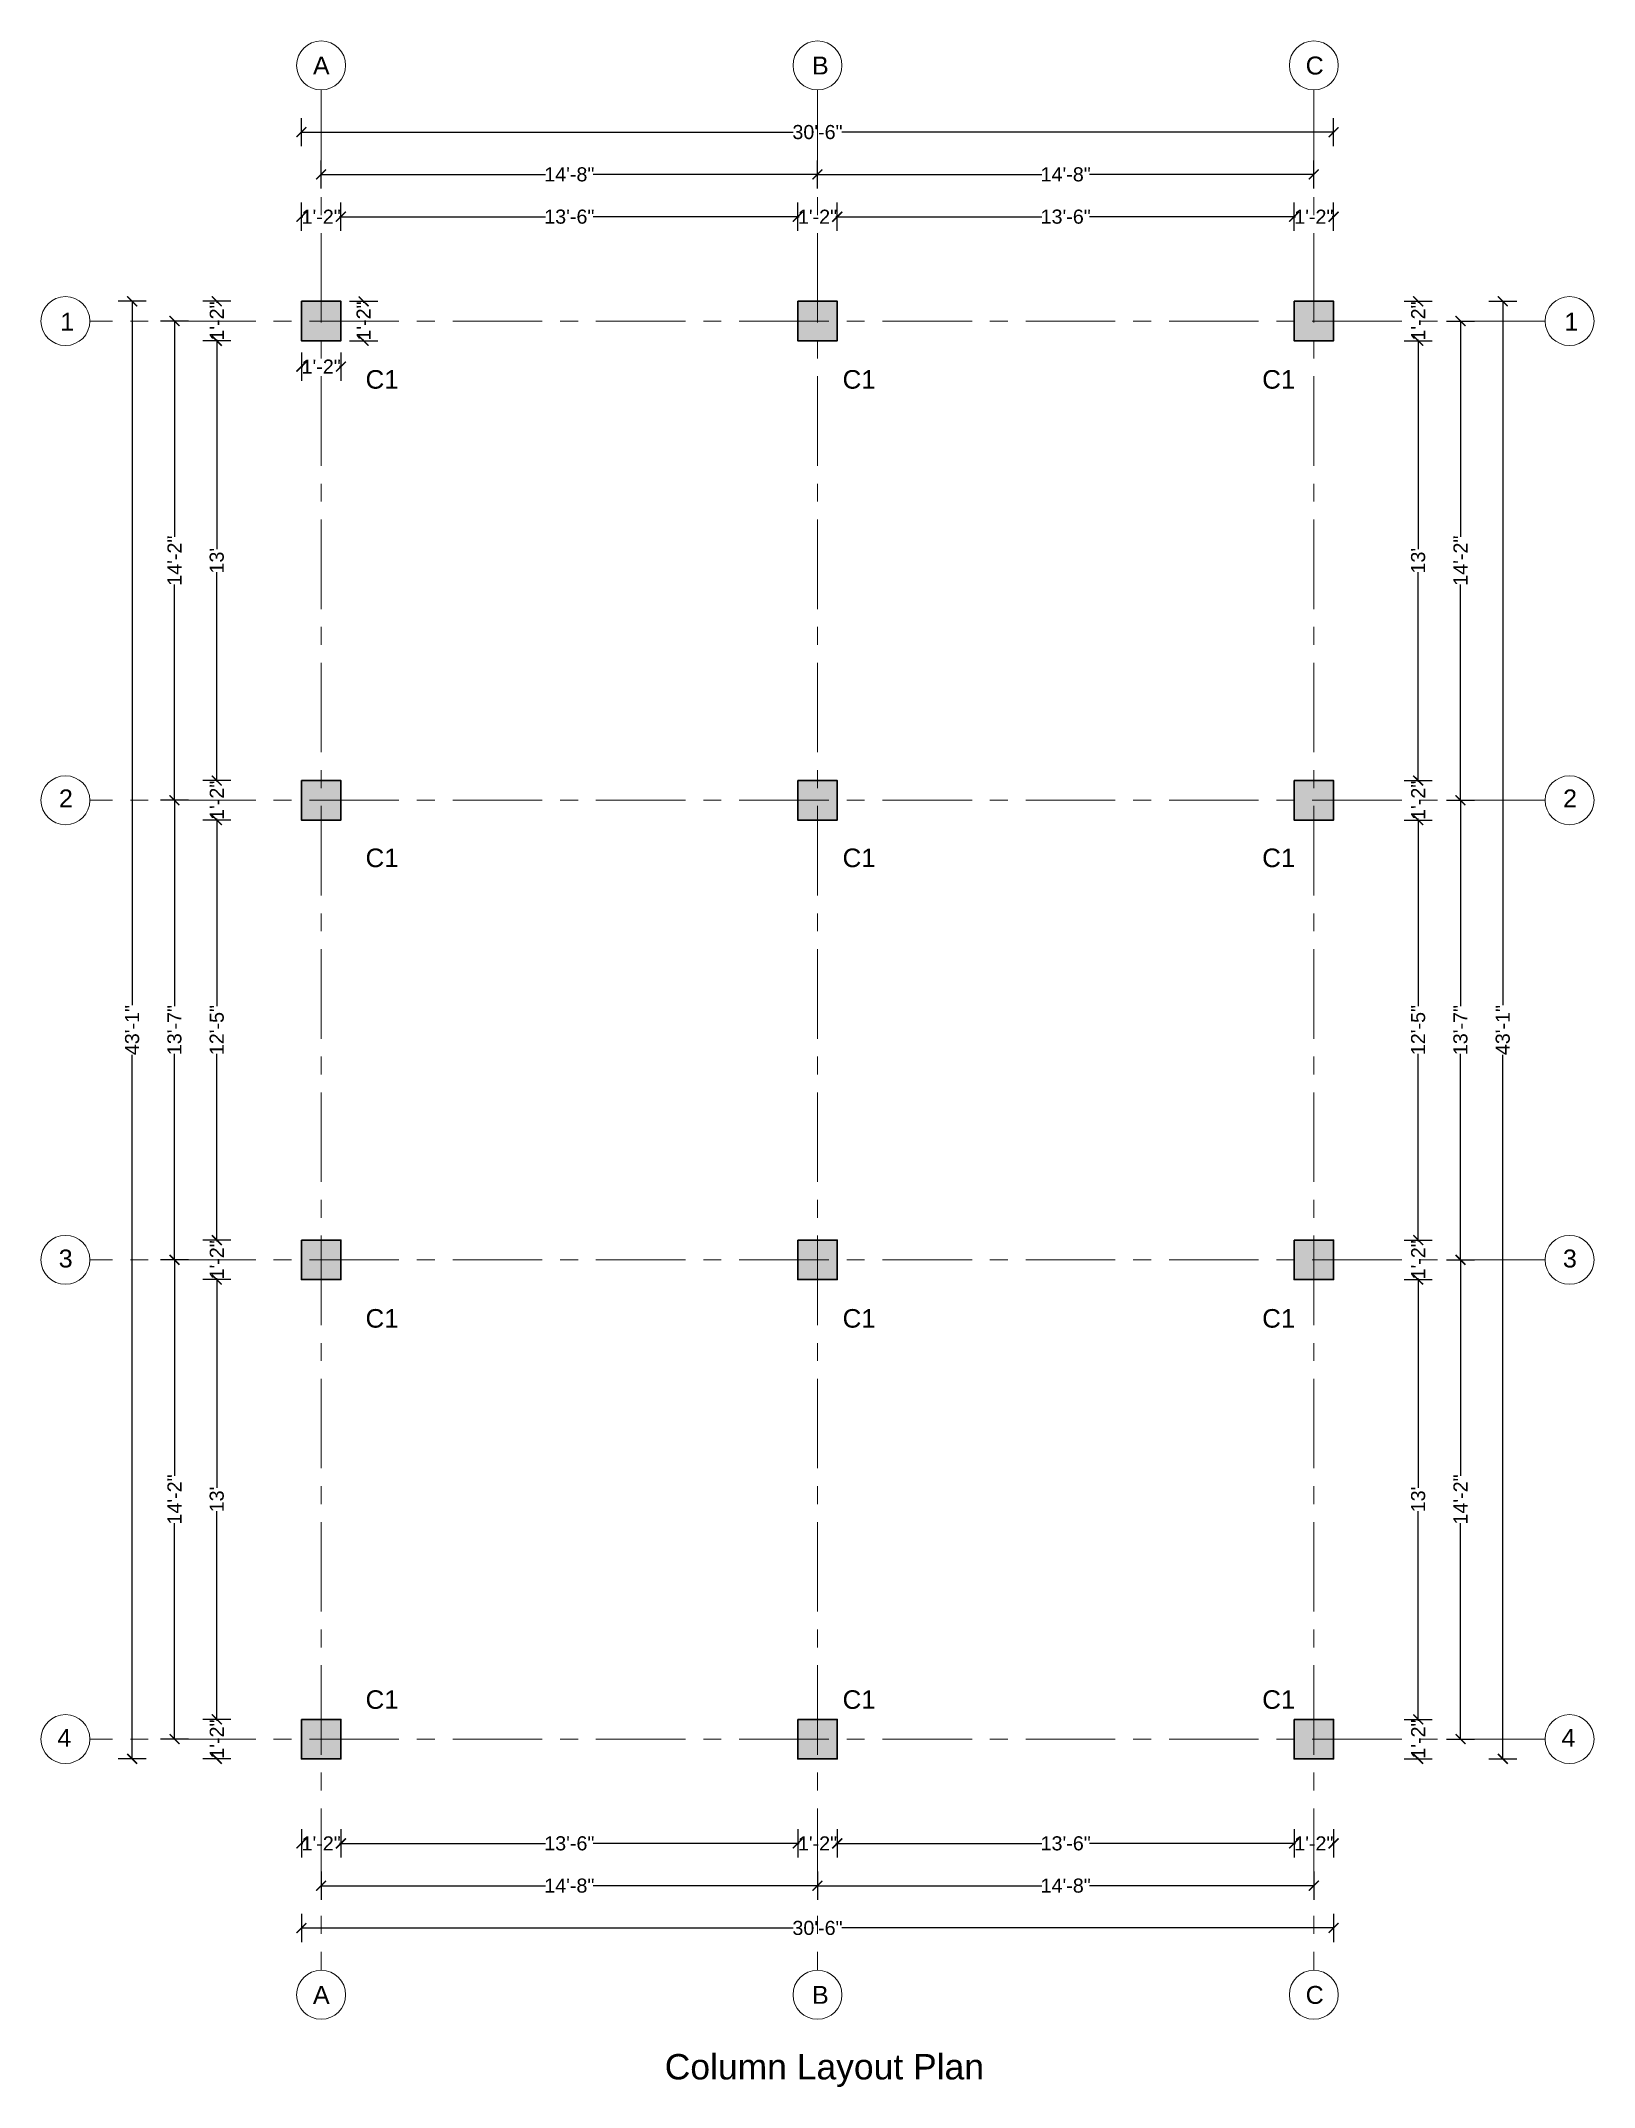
# Model space of a CAD drawing. Header units: inches. Extents: x 2970 to 17976, y 9207 to 14243.
# Drawn here: x 3723 to 4274, y 13517 to 14243 of the extents above; entities that cross this region are included whole.
import ezdxf

# ---------------------------------------------------------------- set-up
doc = ezdxf.new("R2010")
doc.units = ezdxf.units.IN
doc.header["$PDMODE"] = 34
doc.linetypes.add('CENTER', pattern=[50.8, 31.75, -6.35, 6.35, -6.35])
for name, color, linetype, lineweight in [('center line', 222, 'CENTER', 5), ('DIMENSION', 134, 'Continuous', 15), ('pillar', 40, 'Continuous', 30), ('stairs', 4, 'Continuous', 13), ('TEXT', 30, 'Continuous', 13)]:
    doc.layers.add(name, color=color, linetype=linetype, lineweight=lineweight)
doc.styles.get("Standard").update_dxf_attribs({"font": 'arial.ttf'})
doc.dimstyles.get("Standard").update_dxf_attribs({"dimtxt": 5, "dimasz": 3.5, "dimexe": 5, "dimexo": 3, "dimgap": 0.09, "dimtad": 0, "dimdec": 0, "dimzin": 0, "dimdsep": 46, "dimlunit": 4, "dimtxsty": 'Standard', "dimblk": 'ARCHTICK', "dimcen": 0.09, "dimadec": 0, "dimazin": 0, "dimtfac": 1, "dimtdec": 0, "dimtofl": 0, "dimtmove": 0, "dimatfit": 3, "dimfxl": 5, "dimfxlon": 1, "dimtolj": 1, "dimtzin": 0, "dimarcsym": 0})

msp = doc.modelspace()

# ---------------------------------------------------------------- texts
at = {"layer": 'TEXT', "attachment_point": 1}
for s, width, gutter_width, heights, insert, char_height in [('A', 8.081, 6.61, [4.76], (3819.73, 14237.51), 6.35), ('B', 8.081, 6.61, [4.76], (3996.7, 14237.52), 6.35), ('C', 8.081, 6.61, [4.76], (4171.73, 14237.51), 6.35), ('1', 8.081, 6.61, [4.76], (3730.11, 14146.63), 6.35), ('1', 8.081, 6.61, [4.76], (4263.47, 14146.63), 6.35), ('C1', 13.4722, 32.9, [0], (3838.37, 14126.3), 6.581), ('C1', 13.4722, 32.9, [0], (4007.52, 14126.3), 6.581), ('C1', 13.4722, 32.9, [0], (4156.31, 14126.3), 6.581), ('2', 8.081, 6.61, [4.76], (3729.66, 13977.55), 6.35), ('2', 8.081, 6.61, [4.76], (4263.02, 13977.55), 6.35), ('C1', 13.4722, 32.9, [0], (3838.37, 13956.59), 6.581), ('C1', 13.4722, 32.9, [0], (4007.52, 13956.59), 6.581), ('C1', 13.4722, 32.9, [0], (4156.31, 13956.59), 6.581), ('3', 8.081, 6.61, [4.76], (3729.59, 13814.35), 6.35), ('3', 8.081, 6.61, [4.76], (4262.95, 13814.35), 6.35), ('C1', 13.4722, 32.9, [0], (3838.37, 13793.24), 6.581), ('C1', 13.4722, 32.9, [0], (4007.52, 13793.24), 6.581), ('C1', 13.4722, 32.9, [0], (4156.31, 13793.24), 6.581), ('C1', 13.4722, 32.9, [0], (3838.37, 13658.03), 6.581), ('C1', 13.4722, 32.9, [0], (4007.52, 13658.03), 6.581), ('C1', 13.4722, 32.9, [0], (4156.31, 13658.03), 6.581), ('4', 8.081, 6.61, [4.76], (3729.09, 13644.34), 6.35), ('4', 8.081, 6.61, [4.76], (4262.45, 13644.34), 6.35), ('A', 8.081, 6.61, [4.76], (3819.73, 13553.15), 6.35), ('B', 8.081, 6.61, [4.76], (3996.7, 13553.16), 6.35), ('C', 8.081, 6.61, [4.76], (4171.73, 13553.15), 6.35), ('Column Layout Plan', 140.8605, 12.5, [0], (3944.46, 13529), 9)]:
    msp.add_mtext_dynamic_manual_height_columns(s, width=width, gutter_width=gutter_width, heights=heights, dxfattribs=dict(at, insert=insert, char_height=char_height))

# ---------------------------------------------------------------- blocks, each defined once
blk = doc.blocks.new('pillar')
h = blk.add_hatch(color=256)
h.dxf.hatch_style = 1
h.paths.add_polyline_path([(2623.04, 2262.43), (2637.04, 2262.43), (2637.04, 2276.43), (2623.04, 2276.43)])
blk.add_lwpolyline([(2623.04, 2276.43), (2637.04, 2276.43), (2637.04, 2262.43), (2623.04, 2262.43)], close=True)
blk = doc.blocks.new('_ArchTick')
at = {"color": 0, "linetype": 'ByBlock', "const_width": 0.15}
blk.add_lwpolyline([(-0.5, -0.5), (0.5, 0.5)], dxfattribs=at)
blk = doc.blocks.new('*D334')
at = {"layer": 'Defpoints', "color": 0, "transparency": 16777216}
for p in [(3829.63, 14180.71), (3815.63, 14150.71), (3829.63, 14150.71)]:
    blk.add_point(p, dxfattribs=at)
at = {"layer": 'DIMENSION', "color": 0, "lineweight": -2, "transparency": 16777216}
for p, q in [((3815.63, 14175.71), (3815.63, 14185.71)), ((3829.63, 14175.71), (3829.63, 14185.71)), ((3815.63, 14180.71), (3816.13, 14180.71)), ((3829.63, 14180.71), (3829.13, 14180.71))]:
    blk.add_line(p, q, dxfattribs=at)
at = {"layer": 'DIMENSION', "color": 0, "lineweight": -2, "transparency": 16777216, "xscale": 3.5, "yscale": 3.5, "zscale": 3.5, "rotation": 180}
blk.add_blockref('_ArchTick', (3815.63, 14180.71), dxfattribs=at)
at = {"layer": 'DIMENSION', "color": 0, "lineweight": -2, "transparency": 16777216, "xscale": 3.5, "yscale": 3.5, "zscale": 3.5}
blk.add_blockref('_ArchTick', (3829.63, 14180.71), dxfattribs=at)
at = {"layer": 'DIMENSION', "color": 0, "transparency": 16777216, "insert": (3822.63, 14180.71), "char_height": 5, "attachment_point": 5}
blk.add_mtext('\\A1;1\'-2"', dxfattribs=at)
blk = doc.blocks.new('*D335')
at = {"layer": 'Defpoints', "color": 0, "transparency": 16777216}
for p in [(3991.63, 14180.71), (3829.63, 14150.71), (3991.63, 14150.71)]:
    blk.add_point(p, dxfattribs=at)
at = {"layer": 'DIMENSION', "color": 0, "lineweight": -2, "transparency": 16777216}
for p, q in [((3829.63, 14175.71), (3829.63, 14185.71)), ((3991.63, 14175.71), (3991.63, 14185.71)), ((3829.63, 14180.71), (3902.19, 14180.71)), ((3991.63, 14180.71), (3919.08, 14180.71))]:
    blk.add_line(p, q, dxfattribs=at)
at = {"layer": 'DIMENSION', "color": 0, "lineweight": -2, "transparency": 16777216, "xscale": 3.5, "yscale": 3.5, "zscale": 3.5, "rotation": 180}
blk.add_blockref('_ArchTick', (3829.63, 14180.71), dxfattribs=at)
at = {"layer": 'DIMENSION', "color": 0, "lineweight": -2, "transparency": 16777216, "xscale": 3.5, "yscale": 3.5, "zscale": 3.5}
blk.add_blockref('_ArchTick', (3991.63, 14180.71), dxfattribs=at)
at = {"layer": 'DIMENSION', "color": 0, "transparency": 16777216, "insert": (3910.63, 14180.71), "char_height": 5, "attachment_point": 5}
blk.add_mtext('\\A1;13\'-6"', dxfattribs=at)
blk = doc.blocks.new('*D336')
at = {"layer": 'Defpoints', "color": 0, "transparency": 16777216}
for p in [(4005.63, 14180.71), (3991.63, 14150.71), (4005.63, 14150.71)]:
    blk.add_point(p, dxfattribs=at)
at = {"layer": 'DIMENSION', "color": 0, "lineweight": -2, "transparency": 16777216}
for p, q in [((3991.63, 14175.71), (3991.63, 14185.71)), ((4005.63, 14175.71), (4005.63, 14185.71)), ((3991.63, 14180.71), (3992.13, 14180.71)), ((4005.63, 14180.71), (4005.13, 14180.71))]:
    blk.add_line(p, q, dxfattribs=at)
at = {"layer": 'DIMENSION', "color": 0, "lineweight": -2, "transparency": 16777216, "xscale": 3.5, "yscale": 3.5, "zscale": 3.5, "rotation": 180}
blk.add_blockref('_ArchTick', (3991.63, 14180.71), dxfattribs=at)
at = {"layer": 'DIMENSION', "color": 0, "lineweight": -2, "transparency": 16777216, "xscale": 3.5, "yscale": 3.5, "zscale": 3.5}
blk.add_blockref('_ArchTick', (4005.63, 14180.71), dxfattribs=at)
at = {"layer": 'DIMENSION', "color": 0, "transparency": 16777216, "insert": (3998.63, 14180.71), "char_height": 5, "attachment_point": 5}
blk.add_mtext('\\A1;1\'-2"', dxfattribs=at)
blk = doc.blocks.new('*D337')
at = {"layer": 'Defpoints', "color": 0, "transparency": 16777216}
for p in [(4167.63, 14180.71), (4005.63, 14150.71), (4167.63, 14150.71)]:
    blk.add_point(p, dxfattribs=at)
at = {"layer": 'DIMENSION', "color": 0, "lineweight": -2, "transparency": 16777216}
for p, q in [((4005.63, 14175.71), (4005.63, 14185.71)), ((4167.63, 14175.71), (4167.63, 14185.71)), ((4005.63, 14180.71), (4078.19, 14180.71)), ((4167.63, 14180.71), (4095.08, 14180.71))]:
    blk.add_line(p, q, dxfattribs=at)
at = {"layer": 'DIMENSION', "color": 0, "lineweight": -2, "transparency": 16777216, "xscale": 3.5, "yscale": 3.5, "zscale": 3.5, "rotation": 180}
blk.add_blockref('_ArchTick', (4005.63, 14180.71), dxfattribs=at)
at = {"layer": 'DIMENSION', "color": 0, "lineweight": -2, "transparency": 16777216, "xscale": 3.5, "yscale": 3.5, "zscale": 3.5}
blk.add_blockref('_ArchTick', (4167.63, 14180.71), dxfattribs=at)
at = {"layer": 'DIMENSION', "color": 0, "transparency": 16777216, "insert": (4086.63, 14180.71), "char_height": 5, "attachment_point": 5}
blk.add_mtext('\\A1;13\'-6"', dxfattribs=at)
blk = doc.blocks.new('*D338')
at = {"layer": 'Defpoints', "color": 0, "transparency": 16777216}
for p in [(4181.63, 14180.71), (4167.63, 14150.71), (4181.63, 14150.71)]:
    blk.add_point(p, dxfattribs=at)
at = {"layer": 'DIMENSION', "color": 0, "lineweight": -2, "transparency": 16777216}
for p, q in [((4167.63, 14175.71), (4167.63, 14185.71)), ((4181.63, 14175.71), (4181.63, 14185.71)), ((4167.63, 14180.71), (4168.13, 14180.71)), ((4181.63, 14180.71), (4181.13, 14180.71))]:
    blk.add_line(p, q, dxfattribs=at)
at = {"layer": 'DIMENSION', "color": 0, "lineweight": -2, "transparency": 16777216, "xscale": 3.5, "yscale": 3.5, "zscale": 3.5, "rotation": 180}
blk.add_blockref('_ArchTick', (4167.63, 14180.71), dxfattribs=at)
at = {"layer": 'DIMENSION', "color": 0, "lineweight": -2, "transparency": 16777216, "xscale": 3.5, "yscale": 3.5, "zscale": 3.5}
blk.add_blockref('_ArchTick', (4181.63, 14180.71), dxfattribs=at)
at = {"layer": 'DIMENSION', "color": 0, "transparency": 16777216, "insert": (4174.63, 14180.71), "char_height": 5, "attachment_point": 5}
blk.add_mtext('\\A1;1\'-2"', dxfattribs=at)
blk = doc.blocks.new('*D339')
at = {"layer": 'Defpoints', "color": 0, "transparency": 16777216}
for p in [(3998.63, 14195.71), (3822.63, 14150.71), (3998.63, 14150.71)]:
    blk.add_point(p, dxfattribs=at)
at = {"layer": 'DIMENSION', "color": 0, "lineweight": -2, "transparency": 16777216}
for p, q in [((3822.63, 14190.71), (3822.63, 14200.71)), ((3998.63, 14190.71), (3998.63, 14200.71)), ((3822.63, 14195.71), (3902.19, 14195.71)), ((3998.63, 14195.71), (3919.08, 14195.71))]:
    blk.add_line(p, q, dxfattribs=at)
at = {"layer": 'DIMENSION', "color": 0, "lineweight": -2, "transparency": 16777216, "xscale": 3.5, "yscale": 3.5, "zscale": 3.5, "rotation": 180}
blk.add_blockref('_ArchTick', (3822.63, 14195.71), dxfattribs=at)
at = {"layer": 'DIMENSION', "color": 0, "lineweight": -2, "transparency": 16777216, "xscale": 3.5, "yscale": 3.5, "zscale": 3.5}
blk.add_blockref('_ArchTick', (3998.63, 14195.71), dxfattribs=at)
at = {"layer": 'DIMENSION', "color": 0, "transparency": 16777216, "insert": (3910.63, 14195.71), "char_height": 5, "attachment_point": 5}
blk.add_mtext('\\A1;14\'-8"', dxfattribs=at)
blk = doc.blocks.new('*D340')
at = {"layer": 'Defpoints', "color": 0, "transparency": 16777216}
for p in [(4174.63, 14195.71), (3998.63, 14150.71), (4174.63, 14150.71)]:
    blk.add_point(p, dxfattribs=at)
at = {"layer": 'DIMENSION', "color": 0, "lineweight": -2, "transparency": 16777216}
for p, q in [((3998.63, 14190.71), (3998.63, 14200.71)), ((4174.63, 14190.71), (4174.63, 14200.71)), ((3998.63, 14195.71), (4078.19, 14195.71)), ((4174.63, 14195.71), (4095.08, 14195.71))]:
    blk.add_line(p, q, dxfattribs=at)
at = {"layer": 'DIMENSION', "color": 0, "lineweight": -2, "transparency": 16777216, "xscale": 3.5, "yscale": 3.5, "zscale": 3.5, "rotation": 180}
blk.add_blockref('_ArchTick', (3998.63, 14195.71), dxfattribs=at)
at = {"layer": 'DIMENSION', "color": 0, "lineweight": -2, "transparency": 16777216, "xscale": 3.5, "yscale": 3.5, "zscale": 3.5}
blk.add_blockref('_ArchTick', (4174.63, 14195.71), dxfattribs=at)
at = {"layer": 'DIMENSION', "color": 0, "transparency": 16777216, "insert": (4086.63, 14195.71), "char_height": 5, "attachment_point": 5}
blk.add_mtext('\\A1;14\'-8"', dxfattribs=at)
blk = doc.blocks.new('*D341')
at = {"layer": 'Defpoints', "color": 0, "transparency": 16777216}
for p in [(4181.63, 14210.71), (3815.63, 14150.71), (4181.63, 14150.71)]:
    blk.add_point(p, dxfattribs=at)
at = {"layer": 'DIMENSION', "color": 0, "lineweight": -2, "transparency": 16777216}
for p, q in [((3815.63, 14205.71), (3815.63, 14215.71)), ((4181.63, 14205.71), (4181.63, 14215.71)), ((3815.63, 14210.71), (3989.96, 14210.71)), ((4181.63, 14210.71), (4007.31, 14210.71))]:
    blk.add_line(p, q, dxfattribs=at)
at = {"layer": 'DIMENSION', "color": 0, "lineweight": -2, "transparency": 16777216, "xscale": 3.5, "yscale": 3.5, "zscale": 3.5, "rotation": 180}
blk.add_blockref('_ArchTick', (3815.63, 14210.71), dxfattribs=at)
at = {"layer": 'DIMENSION', "color": 0, "lineweight": -2, "transparency": 16777216, "xscale": 3.5, "yscale": 3.5, "zscale": 3.5}
blk.add_blockref('_ArchTick', (4181.63, 14210.71), dxfattribs=at)
at = {"layer": 'DIMENSION', "color": 0, "transparency": 16777216, "insert": (3998.63, 14210.71), "char_height": 5, "attachment_point": 5}
blk.add_mtext('\\A1;30\'-6"', dxfattribs=at)
blk = doc.blocks.new('*D342')
at = {"layer": 'Defpoints', "color": 0, "transparency": 16777216}
for p in [(3815.63, 13633.71), (3829.63, 13633.71), (3829.63, 13603.71)]:
    blk.add_point(p, dxfattribs=at)
at = {"layer": 'DIMENSION', "color": 0, "lineweight": -2, "transparency": 16777216}
for p, q in [((3815.63, 13608.71), (3815.63, 13598.71)), ((3829.63, 13608.71), (3829.63, 13598.71)), ((3815.63, 13603.71), (3816.13, 13603.71)), ((3829.63, 13603.71), (3829.13, 13603.71))]:
    blk.add_line(p, q, dxfattribs=at)
at = {"layer": 'DIMENSION', "color": 0, "lineweight": -2, "transparency": 16777216, "xscale": 3.5, "yscale": 3.5, "zscale": 3.5, "rotation": 180}
blk.add_blockref('_ArchTick', (3815.63, 13603.71), dxfattribs=at)
at = {"layer": 'DIMENSION', "color": 0, "lineweight": -2, "transparency": 16777216, "xscale": 3.5, "yscale": 3.5, "zscale": 3.5}
blk.add_blockref('_ArchTick', (3829.63, 13603.71), dxfattribs=at)
at = {"layer": 'DIMENSION', "color": 0, "transparency": 16777216, "insert": (3822.63, 13603.71), "char_height": 5, "attachment_point": 5}
blk.add_mtext('\\A1;1\'-2"', dxfattribs=at)
blk = doc.blocks.new('*D343')
at = {"layer": 'Defpoints', "color": 0, "transparency": 16777216}
for p in [(3829.63, 13633.71), (3991.63, 13633.71), (3991.63, 13603.71)]:
    blk.add_point(p, dxfattribs=at)
at = {"layer": 'DIMENSION', "color": 0, "lineweight": -2, "transparency": 16777216}
for p, q in [((3829.63, 13608.71), (3829.63, 13598.71)), ((3991.63, 13608.71), (3991.63, 13598.71)), ((3829.63, 13603.71), (3902.19, 13603.71)), ((3991.63, 13603.71), (3919.08, 13603.71))]:
    blk.add_line(p, q, dxfattribs=at)
at = {"layer": 'DIMENSION', "color": 0, "lineweight": -2, "transparency": 16777216, "xscale": 3.5, "yscale": 3.5, "zscale": 3.5, "rotation": 180}
blk.add_blockref('_ArchTick', (3829.63, 13603.71), dxfattribs=at)
at = {"layer": 'DIMENSION', "color": 0, "lineweight": -2, "transparency": 16777216, "xscale": 3.5, "yscale": 3.5, "zscale": 3.5}
blk.add_blockref('_ArchTick', (3991.63, 13603.71), dxfattribs=at)
at = {"layer": 'DIMENSION', "color": 0, "transparency": 16777216, "insert": (3910.63, 13603.71), "char_height": 5, "attachment_point": 5}
blk.add_mtext('\\A1;13\'-6"', dxfattribs=at)
blk = doc.blocks.new('*D344')
at = {"layer": 'Defpoints', "color": 0, "transparency": 16777216}
for p in [(3991.63, 13633.71), (4005.63, 13633.71), (4005.63, 13603.71)]:
    blk.add_point(p, dxfattribs=at)
at = {"layer": 'DIMENSION', "color": 0, "lineweight": -2, "transparency": 16777216}
for p, q in [((3991.63, 13608.71), (3991.63, 13598.71)), ((4005.63, 13608.71), (4005.63, 13598.71)), ((3991.63, 13603.71), (3992.13, 13603.71)), ((4005.63, 13603.71), (4005.13, 13603.71))]:
    blk.add_line(p, q, dxfattribs=at)
at = {"layer": 'DIMENSION', "color": 0, "lineweight": -2, "transparency": 16777216, "xscale": 3.5, "yscale": 3.5, "zscale": 3.5, "rotation": 180}
blk.add_blockref('_ArchTick', (3991.63, 13603.71), dxfattribs=at)
at = {"layer": 'DIMENSION', "color": 0, "lineweight": -2, "transparency": 16777216, "xscale": 3.5, "yscale": 3.5, "zscale": 3.5}
blk.add_blockref('_ArchTick', (4005.63, 13603.71), dxfattribs=at)
at = {"layer": 'DIMENSION', "color": 0, "transparency": 16777216, "insert": (3998.63, 13603.71), "char_height": 5, "attachment_point": 5}
blk.add_mtext('\\A1;1\'-2"', dxfattribs=at)
blk = doc.blocks.new('*D345')
at = {"layer": 'Defpoints', "color": 0, "transparency": 16777216}
for p in [(4005.63, 13633.71), (4167.63, 13633.71), (4167.63, 13603.71)]:
    blk.add_point(p, dxfattribs=at)
at = {"layer": 'DIMENSION', "color": 0, "lineweight": -2, "transparency": 16777216}
for p, q in [((4005.63, 13608.71), (4005.63, 13598.71)), ((4167.63, 13608.71), (4167.63, 13598.71)), ((4005.63, 13603.71), (4078.19, 13603.71)), ((4167.63, 13603.71), (4095.08, 13603.71))]:
    blk.add_line(p, q, dxfattribs=at)
at = {"layer": 'DIMENSION', "color": 0, "lineweight": -2, "transparency": 16777216, "xscale": 3.5, "yscale": 3.5, "zscale": 3.5, "rotation": 180}
blk.add_blockref('_ArchTick', (4005.63, 13603.71), dxfattribs=at)
at = {"layer": 'DIMENSION', "color": 0, "lineweight": -2, "transparency": 16777216, "xscale": 3.5, "yscale": 3.5, "zscale": 3.5}
blk.add_blockref('_ArchTick', (4167.63, 13603.71), dxfattribs=at)
at = {"layer": 'DIMENSION', "color": 0, "transparency": 16777216, "insert": (4086.63, 13603.71), "char_height": 5, "attachment_point": 5}
blk.add_mtext('\\A1;13\'-6"', dxfattribs=at)
blk = doc.blocks.new('*D346')
at = {"layer": 'Defpoints', "color": 0, "transparency": 16777216}
for p in [(4167.63, 13633.71), (4181.63, 13633.71), (4181.63, 13603.71)]:
    blk.add_point(p, dxfattribs=at)
at = {"layer": 'DIMENSION', "color": 0, "lineweight": -2, "transparency": 16777216}
for p, q in [((4167.63, 13608.71), (4167.63, 13598.71)), ((4181.63, 13608.71), (4181.63, 13598.71)), ((4167.63, 13603.71), (4168.13, 13603.71)), ((4181.63, 13603.71), (4181.13, 13603.71))]:
    blk.add_line(p, q, dxfattribs=at)
at = {"layer": 'DIMENSION', "color": 0, "lineweight": -2, "transparency": 16777216, "xscale": 3.5, "yscale": 3.5, "zscale": 3.5, "rotation": 180}
blk.add_blockref('_ArchTick', (4167.63, 13603.71), dxfattribs=at)
at = {"layer": 'DIMENSION', "color": 0, "lineweight": -2, "transparency": 16777216, "xscale": 3.5, "yscale": 3.5, "zscale": 3.5}
blk.add_blockref('_ArchTick', (4181.63, 13603.71), dxfattribs=at)
at = {"layer": 'DIMENSION', "color": 0, "transparency": 16777216, "insert": (4174.63, 13603.71), "char_height": 5, "attachment_point": 5}
blk.add_mtext('\\A1;1\'-2"', dxfattribs=at)
blk = doc.blocks.new('*D347')
at = {"layer": 'Defpoints', "color": 0, "transparency": 16777216}
for p in [(3822.63, 13633.71), (3998.63, 13633.71), (3998.63, 13588.71)]:
    blk.add_point(p, dxfattribs=at)
at = {"layer": 'DIMENSION', "color": 0, "lineweight": -2, "transparency": 16777216}
for p, q in [((3822.63, 13593.71), (3822.63, 13583.71)), ((3822.63, 13588.71), (3902.19, 13588.71)), ((3998.63, 13588.71), (3919.08, 13588.71)), ((3998.63, 13593.71), (3998.63, 13583.71))]:
    blk.add_line(p, q, dxfattribs=at)
at = {"layer": 'DIMENSION', "color": 0, "lineweight": -2, "transparency": 16777216, "xscale": 3.5, "yscale": 3.5, "zscale": 3.5, "rotation": 180}
blk.add_blockref('_ArchTick', (3822.63, 13588.71), dxfattribs=at)
at = {"layer": 'DIMENSION', "color": 0, "lineweight": -2, "transparency": 16777216, "xscale": 3.5, "yscale": 3.5, "zscale": 3.5}
blk.add_blockref('_ArchTick', (3998.63, 13588.71), dxfattribs=at)
at = {"layer": 'DIMENSION', "color": 0, "transparency": 16777216, "insert": (3910.63, 13588.71), "char_height": 5, "attachment_point": 5}
blk.add_mtext('\\A1;14\'-8"', dxfattribs=at)
blk = doc.blocks.new('*D348')
at = {"layer": 'Defpoints', "color": 0, "transparency": 16777216}
for p in [(3998.63, 13633.71), (4174.63, 13633.71), (4174.63, 13588.71)]:
    blk.add_point(p, dxfattribs=at)
at = {"layer": 'DIMENSION', "color": 0, "lineweight": -2, "transparency": 16777216}
for p, q in [((3998.63, 13593.71), (3998.63, 13583.71)), ((3998.63, 13588.71), (4078.19, 13588.71)), ((4174.63, 13588.71), (4095.08, 13588.71)), ((4174.63, 13593.71), (4174.63, 13583.71))]:
    blk.add_line(p, q, dxfattribs=at)
at = {"layer": 'DIMENSION', "color": 0, "lineweight": -2, "transparency": 16777216, "xscale": 3.5, "yscale": 3.5, "zscale": 3.5, "rotation": 180}
blk.add_blockref('_ArchTick', (3998.63, 13588.71), dxfattribs=at)
at = {"layer": 'DIMENSION', "color": 0, "lineweight": -2, "transparency": 16777216, "xscale": 3.5, "yscale": 3.5, "zscale": 3.5}
blk.add_blockref('_ArchTick', (4174.63, 13588.71), dxfattribs=at)
at = {"layer": 'DIMENSION', "color": 0, "transparency": 16777216, "insert": (4086.63, 13588.71), "char_height": 5, "attachment_point": 5}
blk.add_mtext('\\A1;14\'-8"', dxfattribs=at)
blk = doc.blocks.new('*D349')
at = {"layer": 'Defpoints', "color": 0, "transparency": 16777216}
for p in [(3815.63, 13633.71), (4181.63, 13633.71), (4181.63, 13573.71)]:
    blk.add_point(p, dxfattribs=at)
at = {"layer": 'DIMENSION', "color": 0, "lineweight": -2, "transparency": 16777216}
for p, q in [((3815.63, 13578.71), (3815.63, 13568.71)), ((3815.63, 13573.71), (3989.96, 13573.71)), ((4181.63, 13573.71), (4007.31, 13573.71)), ((4181.63, 13578.71), (4181.63, 13568.71))]:
    blk.add_line(p, q, dxfattribs=at)
at = {"layer": 'DIMENSION', "color": 0, "lineweight": -2, "transparency": 16777216, "xscale": 3.5, "yscale": 3.5, "zscale": 3.5, "rotation": 180}
blk.add_blockref('_ArchTick', (3815.63, 13573.71), dxfattribs=at)
at = {"layer": 'DIMENSION', "color": 0, "lineweight": -2, "transparency": 16777216, "xscale": 3.5, "yscale": 3.5, "zscale": 3.5}
blk.add_blockref('_ArchTick', (4181.63, 13573.71), dxfattribs=at)
at = {"layer": 'DIMENSION', "color": 0, "transparency": 16777216, "insert": (3998.63, 13573.71), "char_height": 5, "attachment_point": 5}
blk.add_mtext('\\A1;30\'-6"', dxfattribs=at)
blk = doc.blocks.new('*D350')
at = {"layer": 'Defpoints', "color": 0, "transparency": 16777216}
for p in [(3815.63, 14150.71), (3785.63, 14136.71), (3815.63, 14136.71)]:
    blk.add_point(p, dxfattribs=at)
at = {"layer": 'DIMENSION', "color": 0, "lineweight": -2, "transparency": 16777216}
for p, q in [((3790.63, 14150.71), (3780.63, 14150.71)), ((3785.63, 14150.71), (3785.63, 14150.21)), ((3790.63, 14136.71), (3780.63, 14136.71)), ((3785.63, 14136.71), (3785.63, 14137.21))]:
    blk.add_line(p, q, dxfattribs=at)
at = {"layer": 'DIMENSION', "color": 0, "lineweight": -2, "transparency": 16777216, "xscale": 3.5, "yscale": 3.5, "zscale": 3.5}
for p, rotation in [((3785.63, 14150.71), 90), ((3785.63, 14136.71), 270)]:
    blk.add_blockref('_ArchTick', p, dxfattribs=dict(at, rotation=rotation))
at = {"layer": 'DIMENSION', "color": 0, "transparency": 16777216, "insert": (3785.63, 14143.71), "char_height": 5, "attachment_point": 5, "rotation": 90}
blk.add_mtext('\\A1;1\'-2"', dxfattribs=at)
blk = doc.blocks.new('*D351')
at = {"layer": 'Defpoints', "color": 0, "transparency": 16777216}
for p in [(3815.63, 14136.71), (3785.63, 13980.71), (3815.63, 13980.71)]:
    blk.add_point(p, dxfattribs=at)
at = {"layer": 'DIMENSION', "color": 0, "lineweight": -2, "transparency": 16777216}
for p, q in [((3790.63, 14136.71), (3780.63, 14136.71)), ((3785.63, 14136.71), (3785.63, 14062.8)), ((3785.63, 13980.71), (3785.63, 14054.61)), ((3790.63, 13980.71), (3780.63, 13980.71))]:
    blk.add_line(p, q, dxfattribs=at)
at = {"layer": 'DIMENSION', "color": 0, "lineweight": -2, "transparency": 16777216, "xscale": 3.5, "yscale": 3.5, "zscale": 3.5}
for p, rotation in [((3785.63, 14136.71), 90), ((3785.63, 13980.71), 270)]:
    blk.add_blockref('_ArchTick', p, dxfattribs=dict(at, rotation=rotation))
at = {"layer": 'DIMENSION', "color": 0, "transparency": 16777216, "insert": (3785.63, 14058.71), "char_height": 5, "attachment_point": 5, "rotation": 90}
blk.add_mtext("\\A1;13'", dxfattribs=at)
blk = doc.blocks.new('*D352')
at = {"layer": 'Defpoints', "color": 0, "transparency": 16777216}
for p in [(3815.63, 13980.71), (3785.63, 13966.71), (3815.63, 13966.71)]:
    blk.add_point(p, dxfattribs=at)
at = {"layer": 'stairs', "color": 0, "lineweight": -2, "transparency": 16777216}
for p, q in [((3790.63, 13980.71), (3780.63, 13980.71)), ((3785.63, 13980.71), (3785.63, 13980.21)), ((3790.63, 13966.71), (3780.63, 13966.71)), ((3785.63, 13966.71), (3785.63, 13967.21))]:
    blk.add_line(p, q, dxfattribs=at)
at = {"layer": 'stairs', "color": 0, "lineweight": -2, "transparency": 16777216, "xscale": 3.5, "yscale": 3.5, "zscale": 3.5}
for p, rotation in [((3785.63, 13980.71), 90), ((3785.63, 13966.71), 270)]:
    blk.add_blockref('_ArchTick', p, dxfattribs=dict(at, rotation=rotation))
at = {"layer": 'stairs', "color": 0, "transparency": 16777216, "insert": (3785.63, 13973.71), "char_height": 5, "attachment_point": 5, "rotation": 90}
blk.add_mtext('\\A1;1\'-2"', dxfattribs=at)
blk = doc.blocks.new('*D353')
at = {"layer": 'Defpoints', "color": 0, "transparency": 16777216}
for p in [(3815.63, 13966.71), (3785.63, 13817.71), (3815.63, 13817.71)]:
    blk.add_point(p, dxfattribs=at)
at = {"layer": 'DIMENSION', "color": 0, "lineweight": -2, "transparency": 16777216}
for p, q in [((3790.63, 13966.71), (3780.63, 13966.71)), ((3785.63, 13966.71), (3785.63, 13900.65)), ((3785.63, 13817.71), (3785.63, 13883.76)), ((3790.63, 13817.71), (3780.63, 13817.71))]:
    blk.add_line(p, q, dxfattribs=at)
at = {"layer": 'DIMENSION', "color": 0, "lineweight": -2, "transparency": 16777216, "xscale": 3.5, "yscale": 3.5, "zscale": 3.5}
for p, rotation in [((3785.63, 13966.71), 90), ((3785.63, 13817.71), 270)]:
    blk.add_blockref('_ArchTick', p, dxfattribs=dict(at, rotation=rotation))
at = {"layer": 'DIMENSION', "color": 0, "transparency": 16777216, "insert": (3785.63, 13892.21), "char_height": 5, "attachment_point": 5, "rotation": 90}
blk.add_mtext('\\A1;12\'-5"', dxfattribs=at)
blk = doc.blocks.new('*D354')
at = {"layer": 'Defpoints', "color": 0, "transparency": 16777216}
for p in [(3815.63, 13817.71), (3785.63, 13803.71), (3815.63, 13803.71)]:
    blk.add_point(p, dxfattribs=at)
at = {"layer": 'stairs', "color": 0, "lineweight": -2, "transparency": 16777216}
for p, q in [((3790.63, 13817.71), (3780.63, 13817.71)), ((3785.63, 13817.71), (3785.63, 13817.21)), ((3790.63, 13803.71), (3780.63, 13803.71)), ((3785.63, 13803.71), (3785.63, 13804.21))]:
    blk.add_line(p, q, dxfattribs=at)
at = {"layer": 'stairs', "color": 0, "lineweight": -2, "transparency": 16777216, "xscale": 3.5, "yscale": 3.5, "zscale": 3.5}
for p, rotation in [((3785.63, 13817.71), 90), ((3785.63, 13803.71), 270)]:
    blk.add_blockref('_ArchTick', p, dxfattribs=dict(at, rotation=rotation))
at = {"layer": 'stairs', "color": 0, "transparency": 16777216, "insert": (3785.63, 13810.71), "char_height": 5, "attachment_point": 5, "rotation": 90}
blk.add_mtext('\\A1;1\'-2"', dxfattribs=at)
blk = doc.blocks.new('*D355')
at = {"layer": 'Defpoints', "color": 0, "transparency": 16777216}
for p in [(3815.63, 13803.71), (3785.63, 13647.71), (3815.63, 13647.71)]:
    blk.add_point(p, dxfattribs=at)
at = {"layer": 'DIMENSION', "color": 0, "lineweight": -2, "transparency": 16777216}
for p, q in [((3790.63, 13803.71), (3780.63, 13803.71)), ((3785.63, 13803.71), (3785.63, 13729.8)), ((3785.63, 13647.71), (3785.63, 13721.61)), ((3790.63, 13647.71), (3780.63, 13647.71))]:
    blk.add_line(p, q, dxfattribs=at)
at = {"layer": 'DIMENSION', "color": 0, "lineweight": -2, "transparency": 16777216, "xscale": 3.5, "yscale": 3.5, "zscale": 3.5}
for p, rotation in [((3785.63, 13803.71), 90), ((3785.63, 13647.71), 270)]:
    blk.add_blockref('_ArchTick', p, dxfattribs=dict(at, rotation=rotation))
at = {"layer": 'DIMENSION', "color": 0, "transparency": 16777216, "insert": (3785.63, 13725.71), "char_height": 5, "attachment_point": 5, "rotation": 90}
blk.add_mtext("\\A1;13'", dxfattribs=at)
blk = doc.blocks.new('*D356')
at = {"layer": 'Defpoints', "color": 0, "transparency": 16777216}
for p in [(3815.63, 13647.71), (3785.63, 13633.71), (3815.63, 13633.71)]:
    blk.add_point(p, dxfattribs=at)
at = {"layer": 'DIMENSION', "color": 0, "lineweight": -2, "transparency": 16777216}
for p, q in [((3790.63, 13647.71), (3780.63, 13647.71)), ((3785.63, 13647.71), (3785.63, 13647.21)), ((3790.63, 13633.71), (3780.63, 13633.71)), ((3785.63, 13633.71), (3785.63, 13634.21))]:
    blk.add_line(p, q, dxfattribs=at)
at = {"layer": 'DIMENSION', "color": 0, "lineweight": -2, "transparency": 16777216, "xscale": 3.5, "yscale": 3.5, "zscale": 3.5}
for p, rotation in [((3785.63, 13647.71), 90), ((3785.63, 13633.71), 270)]:
    blk.add_blockref('_ArchTick', p, dxfattribs=dict(at, rotation=rotation))
at = {"layer": 'DIMENSION', "color": 0, "transparency": 16777216, "insert": (3785.63, 13640.71), "char_height": 5, "attachment_point": 5, "rotation": 90}
blk.add_mtext('\\A1;1\'-2"', dxfattribs=at)
blk = doc.blocks.new('*D357')
at = {"layer": 'Defpoints', "color": 0, "transparency": 16777216}
for p in [(3815.63, 14143.71), (3770.63, 13973.71), (3815.63, 13973.71)]:
    blk.add_point(p, dxfattribs=at)
at = {"layer": 'DIMENSION', "color": 0, "lineweight": -2, "transparency": 16777216}
for p, q in [((3775.63, 14143.71), (3765.63, 14143.71)), ((3770.63, 14143.71), (3770.63, 14067.15)), ((3770.63, 13973.71), (3770.63, 14050.26)), ((3775.63, 13973.71), (3765.63, 13973.71))]:
    blk.add_line(p, q, dxfattribs=at)
at = {"layer": 'DIMENSION', "color": 0, "lineweight": -2, "transparency": 16777216, "xscale": 3.5, "yscale": 3.5, "zscale": 3.5}
for p, rotation in [((3770.63, 14143.71), 90), ((3770.63, 13973.71), 270)]:
    blk.add_blockref('_ArchTick', p, dxfattribs=dict(at, rotation=rotation))
at = {"layer": 'DIMENSION', "color": 0, "transparency": 16777216, "insert": (3770.63, 14058.71), "char_height": 5, "attachment_point": 5, "rotation": 90}
blk.add_mtext('\\A1;14\'-2"', dxfattribs=at)
blk = doc.blocks.new('*D358')
at = {"layer": 'Defpoints', "color": 0, "transparency": 16777216}
for p in [(3815.63, 13973.71), (3770.63, 13810.71), (3815.63, 13810.71)]:
    blk.add_point(p, dxfattribs=at)
at = {"layer": 'DIMENSION', "color": 0, "lineweight": -2, "transparency": 16777216}
for p, q in [((3775.63, 13973.71), (3765.63, 13973.71)), ((3770.63, 13973.71), (3770.63, 13900.65)), ((3770.63, 13810.71), (3770.63, 13883.76)), ((3775.63, 13810.71), (3765.63, 13810.71))]:
    blk.add_line(p, q, dxfattribs=at)
at = {"layer": 'DIMENSION', "color": 0, "lineweight": -2, "transparency": 16777216, "xscale": 3.5, "yscale": 3.5, "zscale": 3.5}
for p, rotation in [((3770.63, 13973.71), 90), ((3770.63, 13810.71), 270)]:
    blk.add_blockref('_ArchTick', p, dxfattribs=dict(at, rotation=rotation))
at = {"layer": 'DIMENSION', "color": 0, "transparency": 16777216, "insert": (3770.63, 13892.21), "char_height": 5, "attachment_point": 5, "rotation": 90}
blk.add_mtext('\\A1;13\'-7"', dxfattribs=at)
blk = doc.blocks.new('*D359')
at = {"layer": 'Defpoints', "color": 0, "transparency": 16777216}
for p in [(3815.63, 13810.71), (3770.63, 13640.71), (3815.63, 13640.71)]:
    blk.add_point(p, dxfattribs=at)
at = {"layer": 'DIMENSION', "color": 0, "lineweight": -2, "transparency": 16777216}
for p, q in [((3775.63, 13810.71), (3765.63, 13810.71)), ((3770.63, 13810.71), (3770.63, 13734.15)), ((3770.63, 13640.71), (3770.63, 13717.26)), ((3775.63, 13640.71), (3765.63, 13640.71))]:
    blk.add_line(p, q, dxfattribs=at)
at = {"layer": 'DIMENSION', "color": 0, "lineweight": -2, "transparency": 16777216, "xscale": 3.5, "yscale": 3.5, "zscale": 3.5}
for p, rotation in [((3770.63, 13810.71), 90), ((3770.63, 13640.71), 270)]:
    blk.add_blockref('_ArchTick', p, dxfattribs=dict(at, rotation=rotation))
at = {"layer": 'DIMENSION', "color": 0, "transparency": 16777216, "insert": (3770.63, 13725.71), "char_height": 5, "attachment_point": 5, "rotation": 90}
blk.add_mtext('\\A1;14\'-2"', dxfattribs=at)
blk = doc.blocks.new('*D360')
at = {"layer": 'Defpoints', "color": 0, "transparency": 16777216}
for p in [(3755.63, 14150.71), (3815.63, 14150.71), (3815.63, 13633.71)]:
    blk.add_point(p, dxfattribs=at)
at = {"layer": 'DIMENSION', "color": 0, "lineweight": -2, "transparency": 16777216}
for p, q in [((3760.63, 14150.71), (3750.63, 14150.71)), ((3755.63, 14150.71), (3755.63, 13900.99)), ((3755.63, 13633.71), (3755.63, 13883.43)), ((3760.63, 13633.71), (3750.63, 13633.71))]:
    blk.add_line(p, q, dxfattribs=at)
at = {"layer": 'DIMENSION', "color": 0, "lineweight": -2, "transparency": 16777216, "xscale": 3.5, "yscale": 3.5, "zscale": 3.5}
for p, rotation in [((3755.63, 14150.71), 90), ((3755.63, 13633.71), 270)]:
    blk.add_blockref('_ArchTick', p, dxfattribs=dict(at, rotation=rotation))
at = {"layer": 'DIMENSION', "color": 0, "transparency": 16777216, "insert": (3755.63, 13892.21), "char_height": 5, "attachment_point": 5, "rotation": 90}
blk.add_mtext('\\A1;43\'-1"', dxfattribs=at)
blk = doc.blocks.new('*D361')
at = {"layer": 'Defpoints', "color": 0, "transparency": 16777216}
for p in [(4181.63, 14150.71), (4181.63, 14136.71), (4211.63, 14136.71)]:
    blk.add_point(p, dxfattribs=at)
at = {"layer": 'DIMENSION', "color": 0, "lineweight": -2, "transparency": 16777216}
for p, q in [((4206.63, 14150.71), (4216.63, 14150.71)), ((4211.63, 14150.71), (4211.63, 14150.21)), ((4206.63, 14136.71), (4216.63, 14136.71)), ((4211.63, 14136.71), (4211.63, 14137.21))]:
    blk.add_line(p, q, dxfattribs=at)
at = {"layer": 'DIMENSION', "color": 0, "lineweight": -2, "transparency": 16777216, "xscale": 3.5, "yscale": 3.5, "zscale": 3.5}
for p, rotation in [((4211.63, 14150.71), 90), ((4211.63, 14136.71), 270)]:
    blk.add_blockref('_ArchTick', p, dxfattribs=dict(at, rotation=rotation))
at = {"layer": 'DIMENSION', "color": 0, "transparency": 16777216, "insert": (4211.63, 14143.71), "char_height": 5, "attachment_point": 5, "rotation": 90}
blk.add_mtext('\\A1;1\'-2"', dxfattribs=at)
blk = doc.blocks.new('*D362')
at = {"layer": 'Defpoints', "color": 0, "transparency": 16777216}
for p in [(4181.63, 14136.71), (4181.63, 13980.71), (4211.63, 13980.71)]:
    blk.add_point(p, dxfattribs=at)
at = {"layer": 'DIMENSION', "color": 0, "lineweight": -2, "transparency": 16777216}
for p, q in [((4206.63, 14136.71), (4216.63, 14136.71)), ((4211.63, 14136.71), (4211.63, 14062.8)), ((4211.63, 13980.71), (4211.63, 14054.61)), ((4206.63, 13980.71), (4216.63, 13980.71))]:
    blk.add_line(p, q, dxfattribs=at)
at = {"layer": 'DIMENSION', "color": 0, "lineweight": -2, "transparency": 16777216, "xscale": 3.5, "yscale": 3.5, "zscale": 3.5}
for p, rotation in [((4211.63, 14136.71), 90), ((4211.63, 13980.71), 270)]:
    blk.add_blockref('_ArchTick', p, dxfattribs=dict(at, rotation=rotation))
at = {"layer": 'DIMENSION', "color": 0, "transparency": 16777216, "insert": (4211.63, 14058.71), "char_height": 5, "attachment_point": 5, "rotation": 90}
blk.add_mtext("\\A1;13'", dxfattribs=at)
blk = doc.blocks.new('*D363')
at = {"layer": 'Defpoints', "color": 0, "transparency": 16777216}
for p in [(4181.63, 13980.71), (4181.63, 13966.71), (4211.63, 13966.71)]:
    blk.add_point(p, dxfattribs=at)
at = {"layer": 'DIMENSION', "color": 0, "lineweight": -2, "transparency": 16777216}
for p, q in [((4206.63, 13980.71), (4216.63, 13980.71)), ((4211.63, 13980.71), (4211.63, 13980.21)), ((4206.63, 13966.71), (4216.63, 13966.71)), ((4211.63, 13966.71), (4211.63, 13967.21))]:
    blk.add_line(p, q, dxfattribs=at)
at = {"layer": 'DIMENSION', "color": 0, "lineweight": -2, "transparency": 16777216, "xscale": 3.5, "yscale": 3.5, "zscale": 3.5}
for p, rotation in [((4211.63, 13980.71), 90), ((4211.63, 13966.71), 270)]:
    blk.add_blockref('_ArchTick', p, dxfattribs=dict(at, rotation=rotation))
at = {"layer": 'DIMENSION', "color": 0, "transparency": 16777216, "insert": (4211.63, 13973.71), "char_height": 5, "attachment_point": 5, "rotation": 90}
blk.add_mtext('\\A1;1\'-2"', dxfattribs=at)
blk = doc.blocks.new('*D364')
at = {"layer": 'Defpoints', "color": 0, "transparency": 16777216}
for p in [(4181.63, 13966.71), (4181.63, 13817.71), (4211.63, 13817.71)]:
    blk.add_point(p, dxfattribs=at)
at = {"layer": 'DIMENSION', "color": 0, "lineweight": -2, "transparency": 16777216}
for p, q in [((4206.63, 13966.71), (4216.63, 13966.71)), ((4211.63, 13966.71), (4211.63, 13900.65)), ((4211.63, 13817.71), (4211.63, 13883.76)), ((4206.63, 13817.71), (4216.63, 13817.71))]:
    blk.add_line(p, q, dxfattribs=at)
at = {"layer": 'DIMENSION', "color": 0, "lineweight": -2, "transparency": 16777216, "xscale": 3.5, "yscale": 3.5, "zscale": 3.5}
for p, rotation in [((4211.63, 13966.71), 90), ((4211.63, 13817.71), 270)]:
    blk.add_blockref('_ArchTick', p, dxfattribs=dict(at, rotation=rotation))
at = {"layer": 'DIMENSION', "color": 0, "transparency": 16777216, "insert": (4211.63, 13892.21), "char_height": 5, "attachment_point": 5, "rotation": 90}
blk.add_mtext('\\A1;12\'-5"', dxfattribs=at)
blk = doc.blocks.new('*D365')
at = {"layer": 'Defpoints', "color": 0, "transparency": 16777216}
for p in [(4181.63, 13817.71), (4181.63, 13803.71), (4211.63, 13803.71)]:
    blk.add_point(p, dxfattribs=at)
at = {"layer": 'DIMENSION', "color": 0, "lineweight": -2, "transparency": 16777216}
for p, q in [((4206.63, 13817.71), (4216.63, 13817.71)), ((4211.63, 13817.71), (4211.63, 13817.21)), ((4206.63, 13803.71), (4216.63, 13803.71)), ((4211.63, 13803.71), (4211.63, 13804.21))]:
    blk.add_line(p, q, dxfattribs=at)
at = {"layer": 'DIMENSION', "color": 0, "lineweight": -2, "transparency": 16777216, "xscale": 3.5, "yscale": 3.5, "zscale": 3.5}
for p, rotation in [((4211.63, 13817.71), 90), ((4211.63, 13803.71), 270)]:
    blk.add_blockref('_ArchTick', p, dxfattribs=dict(at, rotation=rotation))
at = {"layer": 'DIMENSION', "color": 0, "transparency": 16777216, "insert": (4211.63, 13810.71), "char_height": 5, "attachment_point": 5, "rotation": 90}
blk.add_mtext('\\A1;1\'-2"', dxfattribs=at)
blk = doc.blocks.new('*D366')
at = {"layer": 'Defpoints', "color": 0, "transparency": 16777216}
for p in [(4181.63, 13803.71), (4181.63, 13647.71), (4211.63, 13647.71)]:
    blk.add_point(p, dxfattribs=at)
at = {"layer": 'DIMENSION', "color": 0, "lineweight": -2, "transparency": 16777216}
for p, q in [((4206.63, 13803.71), (4216.63, 13803.71)), ((4211.63, 13803.71), (4211.63, 13729.8)), ((4211.63, 13647.71), (4211.63, 13721.61)), ((4206.63, 13647.71), (4216.63, 13647.71))]:
    blk.add_line(p, q, dxfattribs=at)
at = {"layer": 'DIMENSION', "color": 0, "lineweight": -2, "transparency": 16777216, "xscale": 3.5, "yscale": 3.5, "zscale": 3.5}
for p, rotation in [((4211.63, 13803.71), 90), ((4211.63, 13647.71), 270)]:
    blk.add_blockref('_ArchTick', p, dxfattribs=dict(at, rotation=rotation))
at = {"layer": 'DIMENSION', "color": 0, "transparency": 16777216, "insert": (4211.63, 13725.71), "char_height": 5, "attachment_point": 5, "rotation": 90}
blk.add_mtext("\\A1;13'", dxfattribs=at)
blk = doc.blocks.new('*D367')
at = {"layer": 'Defpoints', "color": 0, "transparency": 16777216}
for p in [(4181.63, 13647.71), (4181.63, 13633.71), (4211.63, 13633.71)]:
    blk.add_point(p, dxfattribs=at)
at = {"layer": 'DIMENSION', "color": 0, "lineweight": -2, "transparency": 16777216}
for p, q in [((4206.63, 13647.71), (4216.63, 13647.71)), ((4211.63, 13647.71), (4211.63, 13647.21)), ((4206.63, 13633.71), (4216.63, 13633.71)), ((4211.63, 13633.71), (4211.63, 13634.21))]:
    blk.add_line(p, q, dxfattribs=at)
at = {"layer": 'DIMENSION', "color": 0, "lineweight": -2, "transparency": 16777216, "xscale": 3.5, "yscale": 3.5, "zscale": 3.5}
for p, rotation in [((4211.63, 13647.71), 90), ((4211.63, 13633.71), 270)]:
    blk.add_blockref('_ArchTick', p, dxfattribs=dict(at, rotation=rotation))
at = {"layer": 'DIMENSION', "color": 0, "transparency": 16777216, "insert": (4211.63, 13640.71), "char_height": 5, "attachment_point": 5, "rotation": 90}
blk.add_mtext('\\A1;1\'-2"', dxfattribs=at)
blk = doc.blocks.new('*D368')
at = {"layer": 'Defpoints', "color": 0, "transparency": 16777216}
for p in [(4181.63, 14143.71), (4181.63, 13973.71), (4226.63, 13973.71)]:
    blk.add_point(p, dxfattribs=at)
at = {"layer": 'DIMENSION', "color": 0, "lineweight": -2, "transparency": 16777216}
for p, q in [((4221.63, 14143.71), (4231.63, 14143.71)), ((4226.63, 14143.71), (4226.63, 14067.15)), ((4226.63, 13973.71), (4226.63, 14050.26)), ((4221.63, 13973.71), (4231.63, 13973.71))]:
    blk.add_line(p, q, dxfattribs=at)
at = {"layer": 'DIMENSION', "color": 0, "lineweight": -2, "transparency": 16777216, "xscale": 3.5, "yscale": 3.5, "zscale": 3.5}
for p, rotation in [((4226.63, 14143.71), 90), ((4226.63, 13973.71), 270)]:
    blk.add_blockref('_ArchTick', p, dxfattribs=dict(at, rotation=rotation))
at = {"layer": 'DIMENSION', "color": 0, "transparency": 16777216, "insert": (4226.63, 14058.71), "char_height": 5, "attachment_point": 5, "rotation": 90}
blk.add_mtext('\\A1;14\'-2"', dxfattribs=at)
blk = doc.blocks.new('*D369')
at = {"layer": 'Defpoints', "color": 0, "transparency": 16777216}
for p in [(4181.63, 13973.71), (4181.63, 13810.71), (4226.63, 13810.71)]:
    blk.add_point(p, dxfattribs=at)
at = {"layer": 'DIMENSION', "color": 0, "lineweight": -2, "transparency": 16777216}
for p, q in [((4221.63, 13973.71), (4231.63, 13973.71)), ((4226.63, 13973.71), (4226.63, 13900.65)), ((4226.63, 13810.71), (4226.63, 13883.76)), ((4221.63, 13810.71), (4231.63, 13810.71))]:
    blk.add_line(p, q, dxfattribs=at)
at = {"layer": 'DIMENSION', "color": 0, "lineweight": -2, "transparency": 16777216, "xscale": 3.5, "yscale": 3.5, "zscale": 3.5}
for p, rotation in [((4226.63, 13973.71), 90), ((4226.63, 13810.71), 270)]:
    blk.add_blockref('_ArchTick', p, dxfattribs=dict(at, rotation=rotation))
at = {"layer": 'DIMENSION', "color": 0, "transparency": 16777216, "insert": (4226.63, 13892.21), "char_height": 5, "attachment_point": 5, "rotation": 90}
blk.add_mtext('\\A1;13\'-7"', dxfattribs=at)
blk = doc.blocks.new('*D370')
at = {"layer": 'Defpoints', "color": 0, "transparency": 16777216}
for p in [(4181.63, 13810.71), (4181.63, 13640.71), (4226.63, 13640.71)]:
    blk.add_point(p, dxfattribs=at)
at = {"layer": 'DIMENSION', "color": 0, "lineweight": -2, "transparency": 16777216}
for p, q in [((4221.63, 13810.71), (4231.63, 13810.71)), ((4226.63, 13810.71), (4226.63, 13734.15)), ((4226.63, 13640.71), (4226.63, 13717.26)), ((4221.63, 13640.71), (4231.63, 13640.71))]:
    blk.add_line(p, q, dxfattribs=at)
at = {"layer": 'DIMENSION', "color": 0, "lineweight": -2, "transparency": 16777216, "xscale": 3.5, "yscale": 3.5, "zscale": 3.5}
for p, rotation in [((4226.63, 13810.71), 90), ((4226.63, 13640.71), 270)]:
    blk.add_blockref('_ArchTick', p, dxfattribs=dict(at, rotation=rotation))
at = {"layer": 'DIMENSION', "color": 0, "transparency": 16777216, "insert": (4226.63, 13725.71), "char_height": 5, "attachment_point": 5, "rotation": 90}
blk.add_mtext('\\A1;14\'-2"', dxfattribs=at)
blk = doc.blocks.new('*D371')
at = {"layer": 'Defpoints', "color": 0, "transparency": 16777216}
for p in [(4181.63, 14150.71), (4181.63, 13633.71), (4241.63, 13633.71)]:
    blk.add_point(p, dxfattribs=at)
at = {"layer": 'DIMENSION', "color": 0, "lineweight": -2, "transparency": 16777216}
for p, q in [((4236.63, 14150.71), (4246.63, 14150.71)), ((4241.63, 14150.71), (4241.63, 13900.99)), ((4241.63, 13633.71), (4241.63, 13883.43)), ((4236.63, 13633.71), (4246.63, 13633.71))]:
    blk.add_line(p, q, dxfattribs=at)
at = {"layer": 'DIMENSION', "color": 0, "lineweight": -2, "transparency": 16777216, "xscale": 3.5, "yscale": 3.5, "zscale": 3.5}
for p, rotation in [((4241.63, 14150.71), 90), ((4241.63, 13633.71), 270)]:
    blk.add_blockref('_ArchTick', p, dxfattribs=dict(at, rotation=rotation))
at = {"layer": 'DIMENSION', "color": 0, "transparency": 16777216, "insert": (4241.63, 13892.21), "char_height": 5, "attachment_point": 5, "rotation": 90}
blk.add_mtext('\\A1;43\'-1"', dxfattribs=at)
blk = doc.blocks.new('*D372')
at = {"layer": 'Defpoints', "color": 0, "transparency": 16777216}
for p in [(3815.63, 14136.71), (3829.63, 14136.71), (3829.63, 14127.54)]:
    blk.add_point(p, dxfattribs=at)
at = {"layer": 'DIMENSION', "color": 0, "lineweight": -2, "transparency": 16777216}
for p, q in [((3815.63, 14132.54), (3815.63, 14122.54)), ((3829.63, 14132.54), (3829.63, 14122.54)), ((3815.63, 14127.54), (3816.13, 14127.54)), ((3829.63, 14127.54), (3829.13, 14127.54))]:
    blk.add_line(p, q, dxfattribs=at)
at = {"layer": 'DIMENSION', "color": 0, "lineweight": -2, "transparency": 16777216, "xscale": 3.5, "yscale": 3.5, "zscale": 3.5, "rotation": 180}
blk.add_blockref('_ArchTick', (3815.63, 14127.54), dxfattribs=at)
at = {"layer": 'DIMENSION', "color": 0, "lineweight": -2, "transparency": 16777216, "xscale": 3.5, "yscale": 3.5, "zscale": 3.5}
blk.add_blockref('_ArchTick', (3829.63, 14127.54), dxfattribs=at)
at = {"layer": 'DIMENSION', "color": 0, "transparency": 16777216, "insert": (3822.63, 14127.54), "char_height": 5, "attachment_point": 5}
blk.add_mtext('\\A1;1\'-2"', dxfattribs=at)
blk = doc.blocks.new('*D373')
at = {"layer": 'Defpoints', "color": 0, "transparency": 16777216}
for p in [(3829.63, 14150.71), (3837.68, 14150.71), (3829.63, 14136.71)]:
    blk.add_point(p, dxfattribs=at)
at = {"layer": 'DIMENSION', "color": 0, "lineweight": -2, "transparency": 16777216}
for p, q in [((3832.68, 14150.71), (3842.68, 14150.71)), ((3837.68, 14150.71), (3837.68, 14150.21)), ((3832.68, 14136.71), (3842.68, 14136.71)), ((3837.68, 14136.71), (3837.68, 14137.21))]:
    blk.add_line(p, q, dxfattribs=at)
at = {"layer": 'DIMENSION', "color": 0, "lineweight": -2, "transparency": 16777216, "xscale": 3.5, "yscale": 3.5, "zscale": 3.5}
for p, rotation in [((3837.68, 14150.71), 90), ((3837.68, 14136.71), 270)]:
    blk.add_blockref('_ArchTick', p, dxfattribs=dict(at, rotation=rotation))
at = {"layer": 'DIMENSION', "color": 0, "transparency": 16777216, "insert": (3837.68, 14143.71), "char_height": 5, "attachment_point": 5, "rotation": 90}
blk.add_mtext('\\A1;1\'-2"', dxfattribs=at)

# ---------------------------------------------------------------- dimensions: what is measured, and where the dimension line sits
at = {"layer": 'DIMENSION'}
for p1, p2, distance, picture, middle in [((3815.63, 14150.71), (4181.63, 14150.71), 60, '*D341', (3998.63, 14210.71)), ((3822.63, 14150.71), (3998.63, 14150.71), 45, '*D339', (3910.63, 14195.71)), ((3815.63, 14150.71), (3829.63, 14150.71), 30, '*D334', (3822.63, 14180.71)), ((3815.63, 13633.71), (3815.63, 14150.71), 60, '*D360', (3755.63, 13892.21)), ((3815.63, 14143.71), (3815.63, 13973.71), -45, '*D357', (3770.63, 14058.71)), ((3815.63, 14150.71), (3815.63, 14136.71), -30, '*D350', (3785.63, 14143.71)), ((3829.63, 14136.71), (3829.63, 14150.71), -8.05, '*D373', (3837.68, 14143.71)), ((4181.63, 14150.71), (4181.63, 14136.71), 30, '*D361', (4211.63, 14143.71)), ((4181.63, 14150.71), (4181.63, 13633.71), 60, '*D371', (4241.63, 13892.21)), ((4181.63, 14143.71), (4181.63, 13973.71), 45, '*D368', (4226.63, 14058.71)), ((3815.63, 14136.71), (3829.63, 14136.71), -9.17, '*D372', (3822.63, 14127.54)), ((3815.63, 13633.71), (3829.63, 13633.71), -30, '*D342', (3822.63, 13603.71)), ((3815.63, 13633.71), (4181.63, 13633.71), -60, '*D349', (3998.63, 13573.71)), ((3822.63, 13633.71), (3998.63, 13633.71), -45, '*D347', (3910.63, 13588.71))]:
    dim = msp.add_aligned_dim(p1=p1, p2=p2, distance=distance, dimstyle='Standard', dxfattribs=at)
    dim.commit()
    dim.dimension.update_dxf_attribs({"geometry": picture, "text_midpoint": middle})
for base, p1, p2, angle, picture, middle in [((4174.63, 14195.71), (3998.63, 14150.71), (4174.63, 14150.71), 180, '*D340', (4086.63, 14195.71)), ((3991.63, 14180.71), (3829.63, 14150.71), (3991.63, 14150.71), 180, '*D335', (3910.63, 14180.71)), ((4005.63, 14180.71), (3991.63, 14150.71), (4005.63, 14150.71), 180, '*D336', (3998.63, 14180.71)), ((4167.63, 14180.71), (4005.63, 14150.71), (4167.63, 14150.71), 180, '*D337', (4086.63, 14180.71)), ((4181.63, 14180.71), (4167.63, 14150.71), (4181.63, 14150.71), 180, '*D338', (4174.63, 14180.71)), ((3785.63, 13980.71), (3815.63, 14136.71), (3815.63, 13980.71), 90, '*D351', (3785.63, 14058.71)), ((4211.63, 13980.71), (4181.63, 14136.71), (4181.63, 13980.71), 90, '*D362', (4211.63, 14058.71)), ((4211.63, 13966.71), (4181.63, 13980.71), (4181.63, 13966.71), 90, '*D363', (4211.63, 13973.71)), ((3770.63, 13810.71), (3815.63, 13973.71), (3815.63, 13810.71), 90, '*D358', (3770.63, 13892.21)), ((4226.63, 13810.71), (4181.63, 13973.71), (4181.63, 13810.71), 90, '*D369', (4226.63, 13892.21)), ((3785.63, 13817.71), (3815.63, 13966.71), (3815.63, 13817.71), 90, '*D353', (3785.63, 13892.21)), ((4211.63, 13817.71), (4181.63, 13966.71), (4181.63, 13817.71), 90, '*D364', (4211.63, 13892.21)), ((4211.63, 13803.71), (4181.63, 13817.71), (4181.63, 13803.71), 90, '*D365', (4211.63, 13810.71)), ((3770.63, 13640.71), (3815.63, 13810.71), (3815.63, 13640.71), 90, '*D359', (3770.63, 13725.71)), ((4226.63, 13640.71), (4181.63, 13810.71), (4181.63, 13640.71), 90, '*D370', (4226.63, 13725.71)), ((3785.63, 13647.71), (3815.63, 13803.71), (3815.63, 13647.71), 90, '*D355', (3785.63, 13725.71)), ((4211.63, 13647.71), (4181.63, 13803.71), (4181.63, 13647.71), 90, '*D366', (4211.63, 13725.71)), ((3785.63, 13633.71), (3815.63, 13647.71), (3815.63, 13633.71), 90, '*D356', (3785.63, 13640.71)), ((4211.63, 13633.71), (4181.63, 13647.71), (4181.63, 13633.71), 90, '*D367', (4211.63, 13640.71)), ((3991.63, 13603.71), (3829.63, 13633.71), (3991.63, 13633.71), 180, '*D343', (3910.63, 13603.71)), ((4005.63, 13603.71), (3991.63, 13633.71), (4005.63, 13633.71), 180, '*D344', (3998.63, 13603.71)), ((4174.63, 13588.71), (3998.63, 13633.71), (4174.63, 13633.71), 180, '*D348', (4086.63, 13588.71)), ((4167.63, 13603.71), (4005.63, 13633.71), (4167.63, 13633.71), 180, '*D345', (4086.63, 13603.71)), ((4181.63, 13603.71), (4167.63, 13633.71), (4181.63, 13633.71), 180, '*D346', (4174.63, 13603.71))]:
    dim = msp.add_linear_dim(base=base, p1=p1, p2=p2, angle=angle, dimstyle='Standard', override={"dimtmove": 1}, dxfattribs=at)
    dim.commit()
    dim.dimension.update_dxf_attribs({"geometry": picture, "text_midpoint": middle})
at = {"layer": 'stairs'}
for base, p1, p2, picture, middle in [((3785.63, 13966.71), (3815.63, 13980.71), (3815.63, 13966.71), '*D352', (3785.63, 13973.71)), ((3785.63, 13803.71), (3815.63, 13817.71), (3815.63, 13803.71), '*D354', (3785.63, 13810.71))]:
    dim = msp.add_linear_dim(base=base, p1=p1, p2=p2, angle=90, dimstyle='Standard', override={"dimtmove": 1}, dxfattribs=at)
    dim.commit()
    dim.dimension.update_dxf_attribs({"geometry": picture, "text_midpoint": middle})

# ---------------------------------------------------------------- linework, layer by layer
at = {"layer": 'center line'}
for p, q in [((3822.63, 14225.71), (3822.63, 13558.71)), ((3998.63, 14225.71), (3998.63, 13558.71)), ((4174.63, 14225.71), (4174.63, 13558.71)), ((4256.63, 14143.71), (3740.63, 14143.71)), ((4256.63, 13973.71), (3740.63, 13973.71)), ((4256.63, 13810.71), (3740.63, 13810.71)), ((4256.63, 13640.71), (3740.63, 13640.71))]:
    msp.add_line(p, q, dxfattribs=at)
at = {"layer": 'TEXT'}
for centre in [(3822.63, 14234.39), (3998.63, 14234.39), (4174.63, 14234.39), (3731.95, 14143.71), (4265.31, 14143.71), (3731.95, 13973.71), (4265.31, 13973.71), (3731.95, 13810.71), (4265.31, 13810.71), (3731.95, 13640.71), (4265.31, 13640.71), (3822.63, 13550.03), (3998.63, 13550.03), (4174.63, 13550.03)]:
    msp.add_circle(centre, 8.68, dxfattribs=at)

# ---------------------------------------------------------------- block references
at = {"layer": 'pillar'}
for p in [(1192.59, 11874.27), (1368.59, 11874.27), (1544.59, 11874.27), (1192.59, 11704.27), (1368.59, 11704.27), (1544.59, 11704.27), (1192.59, 11541.27), (1368.59, 11541.27), (1544.59, 11541.27), (1192.59, 11371.27), (1368.59, 11371.27), (1544.59, 11371.27)]:
    msp.add_blockref('pillar', p, dxfattribs=at)

msp.set_redraw_order([(e.dxf.handle, doc.entitydb.next_handle()) for e in msp.query("TEXT MTEXT ATTDEF DIMENSION ARC_DIMENSION")])  # texts and dimensions are drawn at this point

doc.saveas('drawing.dxf')
